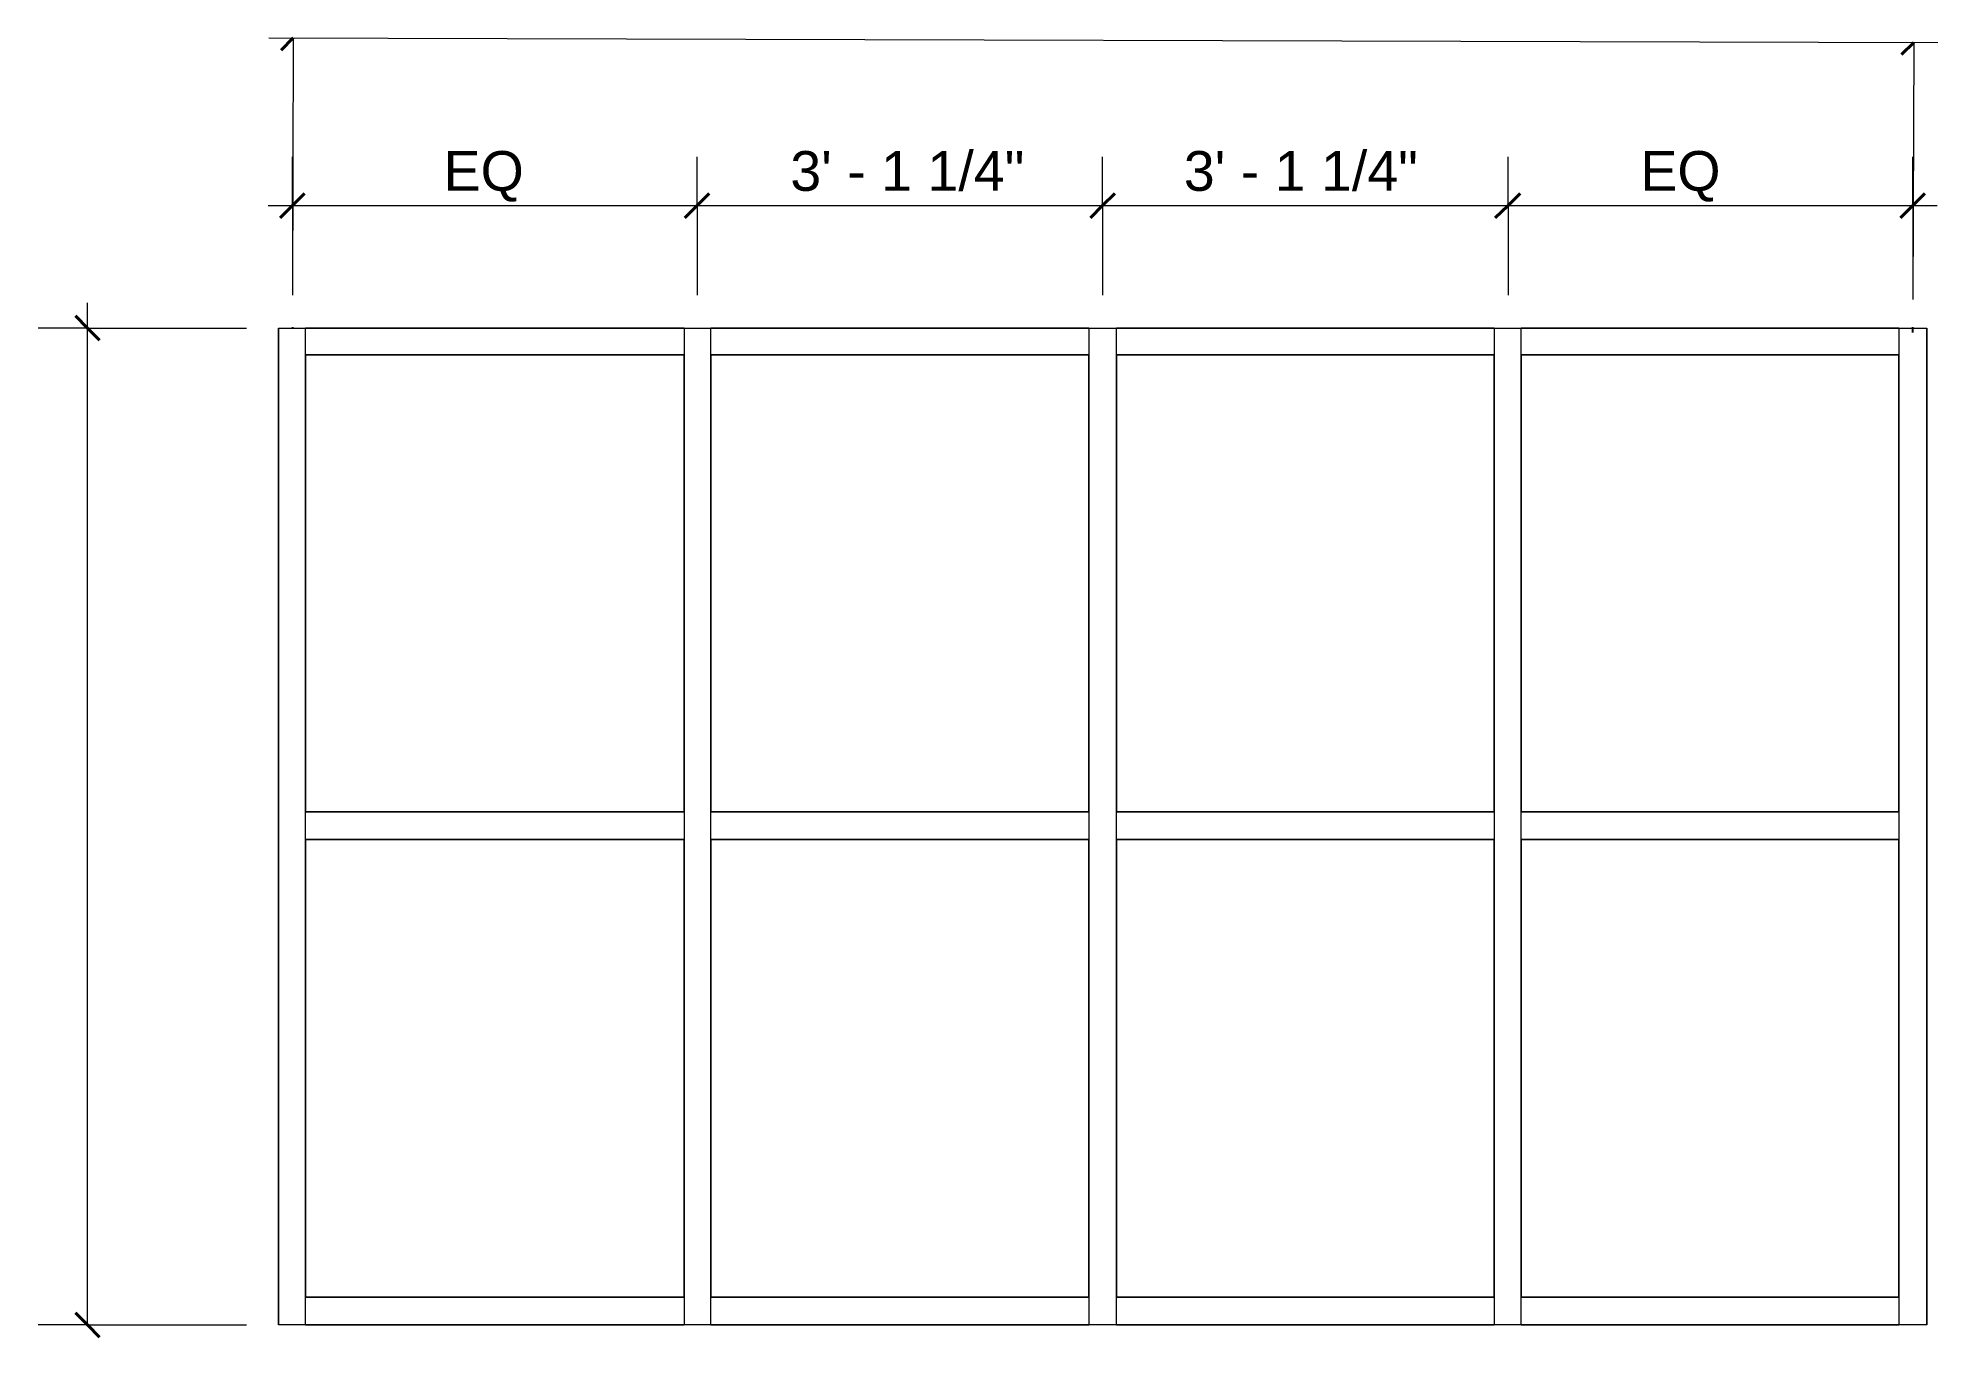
# Model space of a CAD drawing. Header units: inches. Extents: x -6061 to 13621, y -296 to 7483.
# Drawn here: x -2025.4 to -1850.2, y 3147.5 to 3267.3 of the extents above; entities that cross this region are included whole.
import ezdxf

# ---------------------------------------------------------------- set-up
doc = ezdxf.new("R2010")
doc.units = ezdxf.units.IN
doc.header["$MEASUREMENT"] = 0
doc.layers.get('0').update_dxf_attribs({"linetype": 'CONTINUOUS'})
doc.styles.add('Arial$001H0', font='arial.ttf')

msp = doc.modelspace()

# ---------------------------------------------------------------- texts
at = {"color": 7, "style": 'Arial$001H0'}
for s, height, p in [('EQ', 3.667117, (-1988.02002, 3253.17142)), ('3\' - 1 1/4"', 3.6671166, (-1956.04018, 3253.17142)), ('3\' - 1 1/4"', 3.6671166, (-1919.74746, 3253.17142)), ('EQ', 3.667117, (-1877.64547, 3253.17142))]:
    msp.add_text(s, height=height, dxfattribs=at).set_placement(p)

# ---------------------------------------------------------------- linework, layer by layer
at = {"color": 7, "linetype": 'Continuous', "lineweight": 9, "true_color": 0x000007}
for p, q in [((-2004.12203, 3267.26804), (-1850.1881, 3266.86759)), ((-2001.8795, 3267.26804), (-2001.95959, 3243.56125)), ((-1852.43063, 3266.86759), (-1852.51072, 3243.1608)), ((-2001.95959, 3251.81057), (-2001.95959, 3256.29564)), ((-1964.63742, 3251.81057), (-1964.63742, 3256.29564)), ((-1927.23515, 3251.81057), (-1927.23515, 3256.29564)), ((-1889.83289, 3251.81057), (-1889.83289, 3256.29564)), ((-1852.51072, 3251.81057), (-1852.51072, 3256.29564)), ((-2004.20212, 3251.81057), (-1964.63742, 3251.81057)), ((-2001.95959, 3251.81057), (-2001.95959, 3243.56125)), ((-1964.63742, 3251.81057), (-1927.23515, 3251.81057)), ((-1964.63742, 3251.81057), (-1964.63742, 3243.56125)), ((-1927.23515, 3251.81057), (-1889.83289, 3251.81057)), ((-1927.23515, 3251.81057), (-1927.23515, 3243.56125)), ((-1889.83289, 3251.81057), (-1850.26819, 3251.81057)), ((-1889.83289, 3251.81057), (-1889.83289, 3243.56125)), ((-1852.51072, 3251.81057), (-1852.51072, 3243.56125)), ((-2020.86095, 3148.57392), (-2020.86095, 3242.84044)), ((-2020.86095, 3240.51781), (-2025.4261, 3240.51781)), ((-2020.86095, 3240.51781), (-2006.20439, 3240.51781)), ((-2003.24104, 3240.51781), (-2000.75823, 3240.51781)), ((-2003.24104, 3240.51781), (-2003.24104, 3194.62596)), ((-2000.75823, 3238.03501), (-2000.75823, 3240.51781)), ((-1965.83877, 3240.51781), (-2000.75823, 3240.51781)), ((-2000.75823, 3194.62596), (-2000.75823, 3240.51781)), ((-1965.83877, 3240.51781), (-1965.83877, 3238.03501)), ((-1965.83877, 3240.51781), (-1963.35597, 3240.51781)), ((-1965.83877, 3240.51781), (-1965.83877, 3194.62596)), ((-1963.35597, 3238.03501), (-1963.35597, 3240.51781)), ((-1928.5166, 3240.51781), (-1963.35597, 3240.51781)), ((-1963.35597, 3194.62596), (-1963.35597, 3240.51781)), ((-1928.5166, 3240.51781), (-1928.5166, 3238.03501)), ((-1928.5166, 3240.51781), (-1925.95371, 3240.51781)), ((-1928.5166, 3240.51781), (-1928.5166, 3194.62596)), ((-1925.95371, 3238.03501), (-1925.95371, 3240.51781)), ((-1891.11434, 3240.51781), (-1925.95371, 3240.51781)), ((-1925.95371, 3194.62596), (-1925.95371, 3240.51781)), ((-1891.11434, 3240.51781), (-1891.11434, 3238.03501)), ((-1891.11434, 3240.51781), (-1888.63153, 3240.51781)), ((-1891.11434, 3240.51781), (-1891.11434, 3194.62596)), ((-1888.63153, 3238.03501), (-1888.63153, 3240.51781)), ((-1853.79217, 3240.51781), (-1888.63153, 3240.51781)), ((-1888.63153, 3194.62596), (-1888.63153, 3240.51781)), ((-1853.79217, 3240.51781), (-1853.79217, 3238.03501)), ((-1853.79217, 3240.51781), (-1851.22927, 3240.51781)), ((-1853.79217, 3240.51781), (-1853.79217, 3194.62596)), ((-1851.22927, 3194.62596), (-1851.22927, 3240.51781)), ((-2000.75823, 3238.03501), (-1965.83877, 3238.03501)), ((-1965.83877, 3238.03501), (-2000.75823, 3238.03501)), ((-2000.75823, 3238.03501), (-2000.75823, 3195.90741)), ((-1965.83877, 3195.90741), (-1965.83877, 3238.03501)), ((-1963.35597, 3238.03501), (-1928.5166, 3238.03501)), ((-1928.5166, 3238.03501), (-1963.35597, 3238.03501)), ((-1963.35597, 3238.03501), (-1963.35597, 3195.90741)), ((-1928.5166, 3195.90741), (-1928.5166, 3238.03501)), ((-1925.95371, 3238.03501), (-1891.11434, 3238.03501)), ((-1891.11434, 3238.03501), (-1925.95371, 3238.03501)), ((-1925.95371, 3238.03501), (-1925.95371, 3195.90741)), ((-1891.11434, 3195.90741), (-1891.11434, 3238.03501)), ((-1888.63153, 3238.03501), (-1853.79217, 3238.03501)), ((-1853.79217, 3238.03501), (-1888.63153, 3238.03501)), ((-1888.63153, 3238.03501), (-1888.63153, 3195.90741)), ((-1853.79217, 3195.90741), (-1853.79217, 3238.03501)), ((-2003.24104, 3194.62596), (-2003.24104, 3148.57392)), ((-2000.75823, 3195.90741), (-1965.83877, 3195.90741)), ((-2000.75823, 3193.34451), (-2000.75823, 3195.90741)), ((-1965.83877, 3195.90741), (-2000.75823, 3195.90741)), ((-2000.75823, 3148.57392), (-2000.75823, 3194.62596)), ((-1965.83877, 3195.90741), (-1965.83877, 3193.34451)), ((-1965.83877, 3194.62596), (-1965.83877, 3148.57392)), ((-1963.35597, 3195.90741), (-1928.5166, 3195.90741)), ((-1963.35597, 3193.34451), (-1963.35597, 3195.90741)), ((-1928.5166, 3195.90741), (-1963.35597, 3195.90741)), ((-1963.35597, 3148.57392), (-1963.35597, 3194.62596)), ((-1928.5166, 3195.90741), (-1928.5166, 3193.34451)), ((-1928.5166, 3194.62596), (-1928.5166, 3148.57392)), ((-1925.95371, 3195.90741), (-1891.11434, 3195.90741)), ((-1925.95371, 3193.34451), (-1925.95371, 3195.90741)), ((-1891.11434, 3195.90741), (-1925.95371, 3195.90741)), ((-1925.95371, 3148.57392), (-1925.95371, 3194.62596)), ((-1891.11434, 3195.90741), (-1891.11434, 3193.34451)), ((-1891.11434, 3194.62596), (-1891.11434, 3148.57392)), ((-1888.63153, 3195.90741), (-1853.79217, 3195.90741)), ((-1888.63153, 3193.34451), (-1888.63153, 3195.90741)), ((-1853.79217, 3195.90741), (-1888.63153, 3195.90741)), ((-1888.63153, 3148.57392), (-1888.63153, 3194.62596)), ((-1853.79217, 3195.90741), (-1853.79217, 3193.34451)), ((-1853.79217, 3194.62596), (-1853.79217, 3148.57392)), ((-1851.22927, 3148.57392), (-1851.22927, 3194.62596)), ((-1965.83877, 3193.34451), (-2000.75823, 3193.34451)), ((-2000.75823, 3193.34451), (-2000.75823, 3151.13682)), ((-2000.75823, 3193.34451), (-1965.83877, 3193.34451)), ((-1965.83877, 3151.13682), (-1965.83877, 3193.34451)), ((-1928.5166, 3193.34451), (-1963.35597, 3193.34451)), ((-1963.35597, 3193.34451), (-1963.35597, 3151.13682)), ((-1963.35597, 3193.34451), (-1928.5166, 3193.34451)), ((-1928.5166, 3151.13682), (-1928.5166, 3193.34451)), ((-1891.11434, 3193.34451), (-1925.95371, 3193.34451)), ((-1925.95371, 3193.34451), (-1925.95371, 3151.13682)), ((-1925.95371, 3193.34451), (-1891.11434, 3193.34451)), ((-1891.11434, 3151.13682), (-1891.11434, 3193.34451)), ((-1853.79217, 3193.34451), (-1888.63153, 3193.34451)), ((-1888.63153, 3193.34451), (-1888.63153, 3151.13682)), ((-1888.63153, 3193.34451), (-1853.79217, 3193.34451)), ((-1853.79217, 3151.13682), (-1853.79217, 3193.34451)), ((-2000.75823, 3151.13682), (-1965.83877, 3151.13682)), ((-2000.75823, 3148.57392), (-2000.75823, 3151.13682)), ((-1965.83877, 3151.13682), (-2000.75823, 3151.13682)), ((-1965.83877, 3151.13682), (-1965.83877, 3148.57392)), ((-1963.35597, 3151.13682), (-1928.5166, 3151.13682)), ((-1963.35597, 3148.57392), (-1963.35597, 3151.13682)), ((-1928.5166, 3151.13682), (-1963.35597, 3151.13682)), ((-1928.5166, 3151.13682), (-1928.5166, 3148.57392)), ((-1925.95371, 3151.13682), (-1891.11434, 3151.13682)), ((-1925.95371, 3148.57392), (-1925.95371, 3151.13682)), ((-1891.11434, 3151.13682), (-1925.95371, 3151.13682)), ((-1891.11434, 3151.13682), (-1891.11434, 3148.57392)), ((-1888.63153, 3151.13682), (-1853.79217, 3151.13682)), ((-1888.63153, 3148.57392), (-1888.63153, 3151.13682)), ((-1853.79217, 3151.13682), (-1888.63153, 3151.13682)), ((-1853.79217, 3151.13682), (-1853.79217, 3148.57392)), ((-2020.86095, 3148.57392), (-2025.4261, 3148.57392)), ((-2020.86095, 3148.57392), (-2006.20439, 3148.57392)), ((-2000.75823, 3148.57392), (-2003.24104, 3148.57392)), ((-2000.75823, 3148.57392), (-1965.83877, 3148.57392)), ((-1963.35597, 3148.57392), (-1965.83877, 3148.57392)), ((-1963.35597, 3148.57392), (-1928.5166, 3148.57392)), ((-1925.95371, 3148.57392), (-1928.5166, 3148.57392)), ((-1925.95371, 3148.57392), (-1891.11434, 3148.57392)), ((-1888.63153, 3148.57392), (-1891.11434, 3148.57392)), ((-1888.63153, 3148.57392), (-1853.79217, 3148.57392)), ((-1851.22927, 3148.57392), (-1853.79217, 3148.57392))]:
    msp.add_line(p, q, dxfattribs=at)
at = {"color": 7, "linetype": 'Continuous', "lineweight": 40, "true_color": 0x000007}
for p, q in [((-2001.8795, 3267.26804), (-2003.00077, 3266.14677)), ((-1852.43063, 3266.86759), (-1853.5519, 3265.74632)), ((-2001.95959, 3251.81057), (-2000.83832, 3252.93184)), ((-1964.63742, 3251.81057), (-1963.51615, 3252.93184)), ((-1927.23515, 3251.81057), (-1926.11389, 3252.93184)), ((-1889.83289, 3251.81057), (-1888.71163, 3252.93184)), ((-1852.51072, 3251.81057), (-1851.38945, 3252.93184)), ((-2001.95959, 3251.81057), (-2003.08086, 3250.68931)), ((-1964.63742, 3251.81057), (-1965.75868, 3250.68931)), ((-1927.23515, 3251.81057), (-1928.35642, 3250.68931)), ((-1889.83289, 3251.81057), (-1891.03425, 3250.68931)), ((-1852.51072, 3251.81057), (-1853.63199, 3250.68931)), ((-2020.86095, 3240.51781), (-2021.98221, 3241.63908)), ((-2020.86095, 3240.51781), (-2019.73968, 3239.39655)), ((-2020.86095, 3148.57392), (-2021.98221, 3149.69519)), ((-2020.86095, 3148.57392), (-2019.73968, 3147.45265))]:
    msp.add_line(p, q, dxfattribs=at)
at = {"color": 7, "linetype": 'Continuous', "lineweight": 18, "true_color": 0x000007}
for p, q in [((-2003.24104, 3148.57392), (-2003.24104, 3240.51781)), ((-2003.24104, 3240.51781), (-1851.22927, 3240.51781)), ((-1851.22927, 3240.51781), (-1851.22927, 3148.57392)), ((-1851.22927, 3148.57392), (-2003.24104, 3148.57392))]:
    msp.add_line(p, q, dxfattribs=at)
at = {"color": 7, "linetype": 'Continuous', "lineweight": 25, "true_color": 0x000007}
for p, q in [((-2001.95959, 3240.5979), (-2001.95959, 3240.51781)), ((-1852.51072, 3240.11736), (-1852.51072, 3240.5979))]:
    msp.add_line(p, q, dxfattribs=at)

msp.set_redraw_order([(e.dxf.handle, doc.entitydb.next_handle()) for e in msp.query("TEXT MTEXT ATTDEF DIMENSION ARC_DIMENSION")])  # texts and dimensions are drawn at this point

doc.saveas('drawing.dxf')
